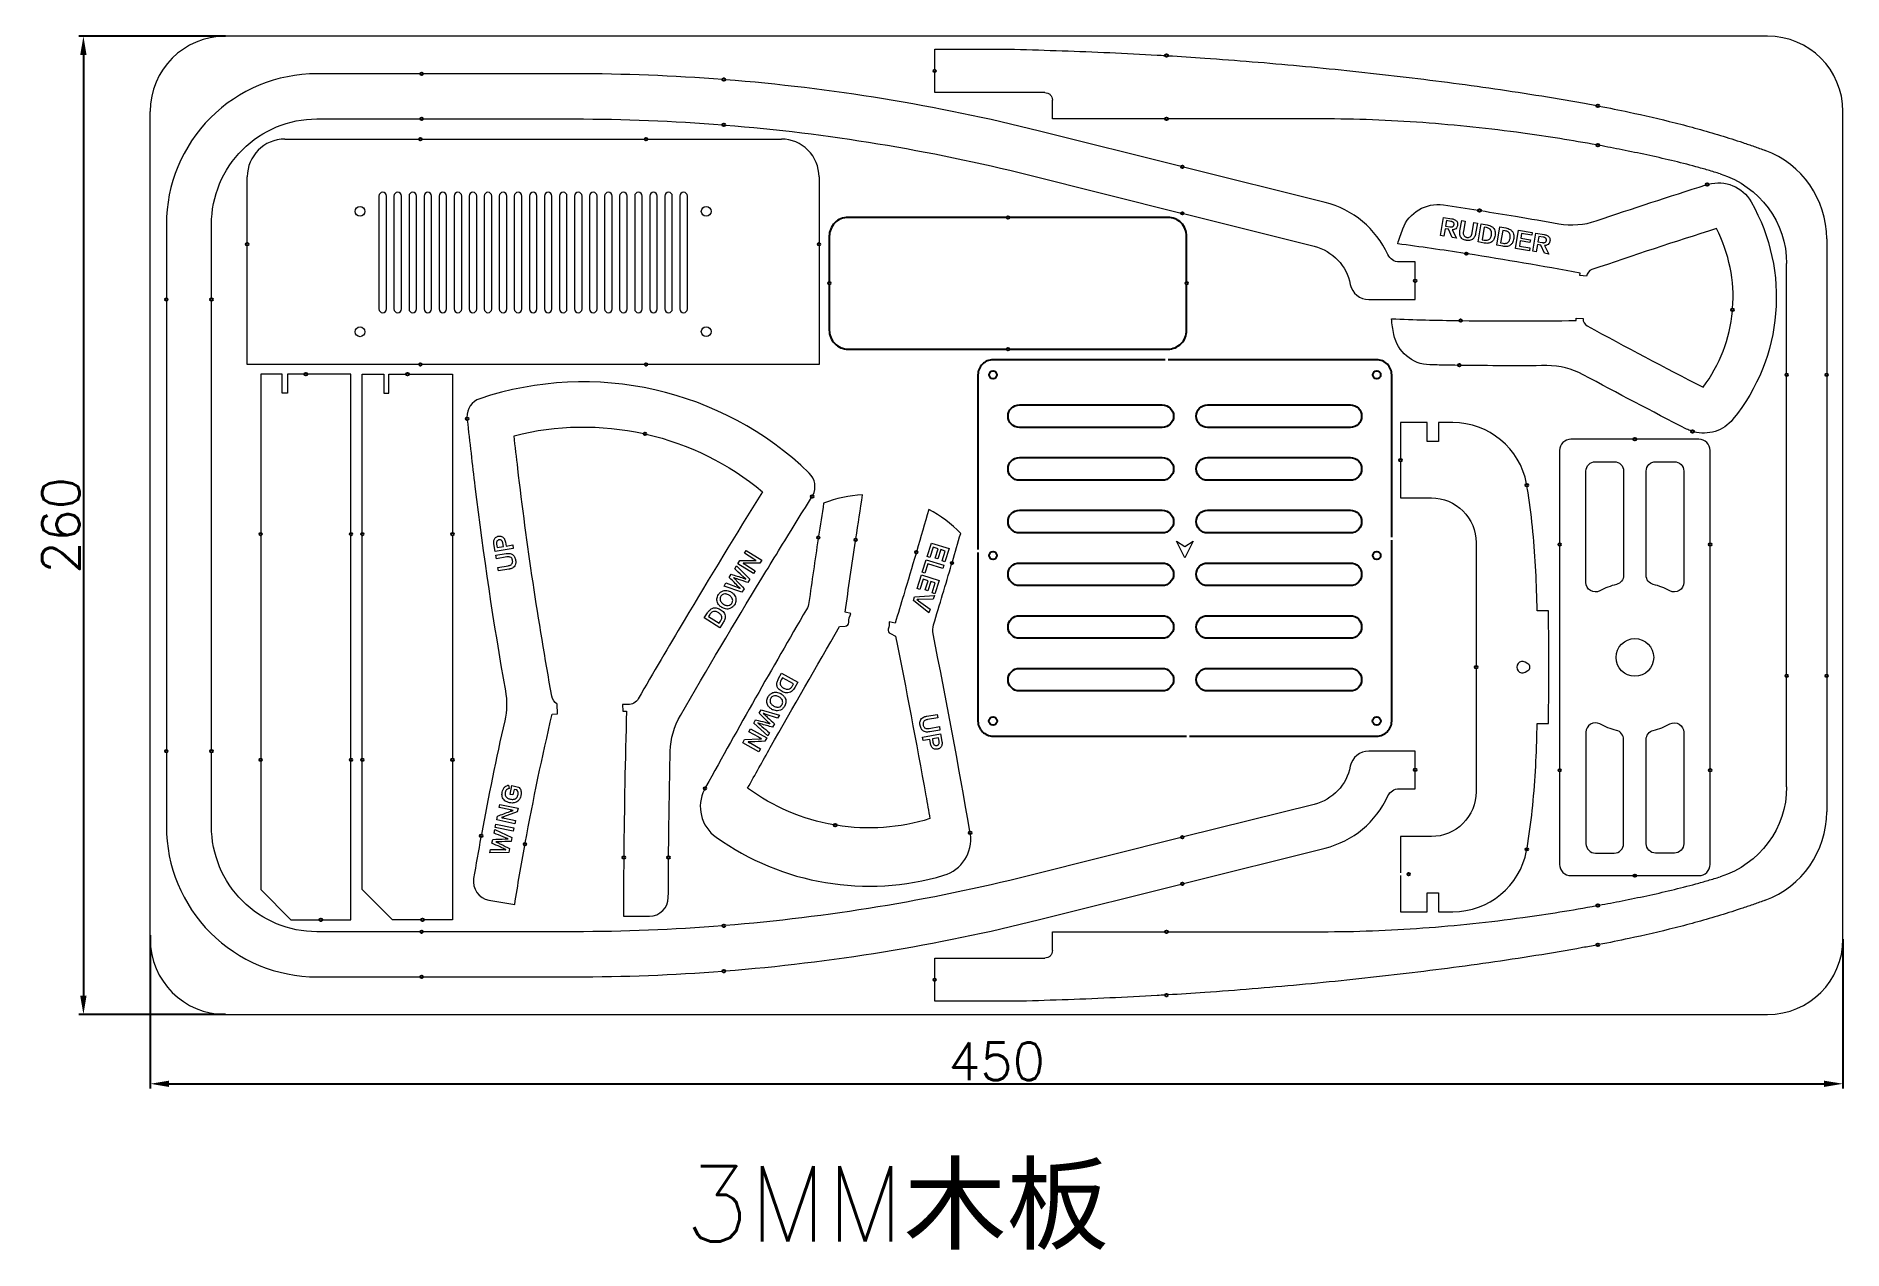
# Model space of a CAD drawing. Header units: millimetres. Extents: x 1679 to 2159, y 1036 to 1359.
import ezdxf

# ---------------------------------------------------------------- set-up
doc = ezdxf.new("R2010")
doc.units = ezdxf.units.MM
doc.layers.add('6标注层', color=3, linetype='Continuous', lineweight=25)
doc.styles.get("Standard").update_dxf_attribs({"font": 'txt', "bigfont": 'gbcbig.shx'})
doc.dimstyles.new('ISO-25', dxfattribs={"dimtxt": 2.5, "dimasz": 2.5, "dimexe": 1.25, "dimexo": 0, "dimtad": 1, "dimtoh": 1, "dimdsep": 46, "dimtxsty": 'Standard', "dimcen": 2.5, "dimadec": 0, "dimazin": 0, "dimtfac": 1, "dimtmove": 0, "dimatfit": 3, "dimfxl": 1, "dimarcsym": 0})

msp = doc.modelspace()

# ---------------------------------------------------------------- texts
at = {"layer": '6标注层', "lineweight": 18, "insert": (1850.967, 1058.622), "char_height": 20, "width": 134.60266, "attachment_point": 1}
msp.add_mtext('3MM{\\fSimSun|b0|i0|c134|p2;木板}', dxfattribs=at)

# ---------------------------------------------------------------- blocks, each defined once
blk = doc.blocks.new('*D1')
at = {"layer": '6标注层', "color": 0, "lineweight": -2}
for p, q in [((1708.89, 1120), (1708.89, 1079.27)), ((2158.89, 1118.93), (2158.89, 1079.27)), ((1713.89, 1080.52), (2153.89, 1080.52))]:
    blk.add_line(p, q, dxfattribs=at)
at = {"layer": '6标注层', "color": 0}
for points in [[(1713.89, 1081.35), (1713.89, 1079.68), (1708.89, 1080.52)], [(2153.89, 1081.35), (2153.89, 1079.68), (2158.89, 1080.52)]]:
    blk.add_solid(points, dxfattribs=at)
at = {"layer": 'Defpoints', "color": 0}
for p in [(1708.89, 1120), (2158.89, 1118.93), (2158.89, 1080.52)]:
    blk.add_point(p, dxfattribs=at)
at = {"layer": '6标注层', "color": 0, "insert": (1933.89, 1086.52), "char_height": 10, "attachment_point": 5}
blk.add_mtext('450', dxfattribs=at)
blk = doc.blocks.new('*D2')
at = {"layer": '6标注层', "color": 0, "lineweight": -2}
for p, q in [((1728.89, 1358.93), (1689.88, 1358.93)), ((1691.13, 1353.93), (1691.13, 1103.93)), ((1728.89, 1098.93), (1689.88, 1098.93))]:
    blk.add_line(p, q, dxfattribs=at)
at = {"layer": '6标注层', "color": 0}
for points in [[(1690.29, 1353.93), (1691.96, 1353.93), (1691.13, 1358.93)], [(1690.29, 1103.93), (1691.96, 1103.93), (1691.13, 1098.93)]]:
    blk.add_solid(points, dxfattribs=at)
at = {"layer": 'Defpoints', "color": 0}
for p in [(1728.89, 1358.93), (1691.13, 1098.93), (1728.89, 1098.93)]:
    blk.add_point(p, dxfattribs=at)
at = {"layer": '6标注层', "color": 0, "insert": (1685.13, 1228.93), "char_height": 10, "attachment_point": 5, "rotation": 90}
blk.add_mtext('260', dxfattribs=at)

# ---------------------------------------------------------------- dimensions: what is measured, and where the dimension line sits
at = {"layer": '6标注层'}
dim = msp.add_linear_dim(base=(1691.126, 1098.933), p1=(1728.888, 1358.933), p2=(1728.888, 1098.933), angle=90, dimstyle='ISO-25', override={"dimtxt": 10, "dimasz": 5, "dimgap": 1}, dxfattribs=at)
dim.commit()
dim.dimension.update_dxf_attribs({"geometry": '*D2', "text_midpoint": (1685.126, 1228.933)})
dim = msp.add_linear_dim(base=(2158.888, 1080.515), p1=(1708.888, 1120.001), p2=(2158.888, 1118.933), dimstyle='ISO-25', override={"dimtxt": 10, "dimasz": 5, "dimgap": 1}, dxfattribs=at)
dim.commit()
dim.dimension.update_dxf_attribs({"geometry": '*D1', "text_midpoint": (1933.888, 1086.515)})

# ---------------------------------------------------------------- linework, layer by layer
at = {"linetype": 'Continuous', "lineweight": 18}
for p, q in [((2138.888, 1358.933), (1728.888, 1358.933)), ((1917.448, 1355.433), (1938.673, 1355.433)), ((1917.448, 1350.033), (1917.448, 1355.433)), ((1917.448, 1343.933), (1917.448, 1349.333)), ((1946.725, 1343.933), (1917.448, 1343.933)), ((1708.888, 1118.933), (1708.888, 1338.933)), ((2158.888, 1118.933), (2158.888, 1338.933)), ((1744.693, 1331.57), (1780.343, 1331.57)), ((1781.043, 1331.57), (1840.343, 1331.57)), ((1841.043, 1331.57), (1876.693, 1331.57)), ((1886.693, 1321.57), (1886.693, 1303.969)), ((1769.693, 1316.439), (1769.693, 1286.439)), ((1771.693, 1286.439), (1771.693, 1316.439)), ((1773.693, 1316.439), (1773.693, 1286.439)), ((1775.693, 1286.439), (1775.693, 1316.439)), ((1777.693, 1316.439), (1777.693, 1286.439)), ((1779.693, 1286.439), (1779.693, 1316.439)), ((1781.693, 1316.439), (1781.693, 1286.439)), ((1783.693, 1286.439), (1783.693, 1316.439)), ((1785.693, 1316.439), (1785.693, 1286.439)), ((1787.693, 1286.439), (1787.693, 1316.439)), ((1789.693, 1316.439), (1789.693, 1286.439)), ((1791.693, 1286.439), (1791.693, 1316.439)), ((1793.693, 1316.439), (1793.693, 1286.439)), ((1795.693, 1286.439), (1795.693, 1316.439)), ((1797.693, 1316.439), (1797.693, 1286.439)), ((1799.693, 1286.439), (1799.693, 1316.439)), ((1801.693, 1316.439), (1801.693, 1286.439)), ((1803.693, 1286.439), (1803.693, 1316.439)), ((1805.693, 1316.439), (1805.693, 1286.439)), ((1807.693, 1286.439), (1807.693, 1316.439)), ((1809.693, 1316.439), (1809.693, 1286.439)), ((1811.693, 1286.439), (1811.693, 1316.439)), ((1813.693, 1316.439), (1813.693, 1286.439)), ((1815.693, 1286.439), (1815.693, 1316.439)), ((1817.693, 1316.439), (1817.693, 1286.439)), ((1819.693, 1286.439), (1819.693, 1316.439)), ((1821.693, 1316.439), (1821.693, 1286.439)), ((1823.693, 1286.439), (1823.693, 1316.439)), ((1825.693, 1316.439), (1825.693, 1286.439)), ((1827.693, 1286.439), (1827.693, 1316.439)), ((1829.693, 1316.439), (1829.693, 1286.439)), ((1831.693, 1286.439), (1831.693, 1316.439)), ((1833.693, 1316.439), (1833.693, 1286.439)), ((1835.693, 1286.439), (1835.693, 1316.439)), ((1837.693, 1316.439), (1837.693, 1286.439)), ((1839.693, 1286.439), (1839.693, 1316.439)), ((1841.693, 1316.439), (1841.693, 1286.439)), ((1843.693, 1286.439), (1843.693, 1316.439)), ((1845.693, 1316.439), (1845.693, 1286.439)), ((1847.693, 1286.439), (1847.693, 1316.439)), ((1849.693, 1316.439), (1849.693, 1286.439)), ((1851.693, 1286.439), (1851.693, 1316.439)), ((1886.693, 1303.269), (1886.693, 1271.702)), ((2154.588, 1305.108), (2154.588, 1269.283)), ((2143.932, 1269.283), (2143.932, 1298.473)), ((2143.932, 1189.283), (2143.932, 1268.583)), ((2154.588, 1268.583), (2154.588, 1189.283)), ((2143.932, 1159.393), (2143.932, 1188.583)), ((2154.588, 1188.583), (2154.588, 1152.758)), ((1948.756, 1115.933), (1948.756, 1120.933)), ((1948.756, 1120.933), (1978.716, 1120.933)), ((1979.416, 1120.933), (2020.376, 1120.933)), ((1917.448, 1113.933), (1946.725, 1113.933)), ((1917.448, 1108.533), (1917.448, 1113.933)), ((1917.448, 1102.433), (1917.448, 1107.833)), ((1938.673, 1102.433), (1917.448, 1102.433)), ((1728.888, 1098.933), (2138.888, 1098.933))]:
    msp.add_line(p, q, dxfattribs=at)
at = {"color": 1, "lineweight": 18}
for p, q in [((2051.898, 1305.934), (2052.721, 1310.77)), ((2052.721, 1310.77), (2054.932, 1310.394)), ((2053.149, 1307.747), (2052.814, 1305.778)), ((2054.001, 1307.602), (2053.149, 1307.747)), ((2053.516, 1309.899), (2053.269, 1308.45)), ((2053.269, 1308.45), (2054.392, 1308.259)), ((2054.639, 1309.707), (2053.516, 1309.899)), ((2054.989, 1305.407), (2054.001, 1307.602)), ((2054.979, 1307.49), (2056.16, 1305.208)), ((2057.076, 1307.193), (2057.546, 1309.948)), ((2057.546, 1309.948), (2058.462, 1309.792)), ((2058.462, 1309.792), (2057.991, 1307.031)), ((2060.335, 1306.644), (2060.803, 1309.393)), ((2060.803, 1309.393), (2061.72, 1309.237)), ((2061.72, 1309.237), (2061.254, 1306.506)), ((2061.906, 1304.229), (2062.73, 1309.065)), ((2062.73, 1309.065), (2064.285, 1308.8)), ((2063.519, 1308.158), (2062.951, 1304.823)), ((2064.134, 1308.053), (2063.519, 1308.158)), ((2066.867, 1303.384), (2067.69, 1308.22)), ((2067.69, 1308.22), (2069.245, 1307.955)), ((2068.479, 1307.313), (2067.911, 1303.978)), ((2069.094, 1307.208), (2068.479, 1307.313)), ((2071.845, 1302.541), (2072.669, 1307.377)), ((2072.669, 1307.377), (2076.305, 1306.758)), ((2076.305, 1306.758), (2076.177, 1306.007)), ((2076.456, 1301.75), (2077.28, 1306.586)), ((2077.28, 1306.586), (2079.491, 1306.209)), ((2052.814, 1305.778), (2051.898, 1305.934)), ((2056.16, 1305.208), (2054.989, 1305.407)), ((2063.503, 1303.957), (2061.906, 1304.229)), ((2062.951, 1304.823), (2063.566, 1304.719)), ((2068.463, 1303.112), (2066.867, 1303.384)), ((2067.911, 1303.978), (2068.526, 1303.873)), ((2075.57, 1301.906), (2071.845, 1302.541)), ((2073.121, 1304.496), (2072.889, 1303.136)), ((2072.889, 1303.136), (2075.698, 1302.657)), ((2075.675, 1304.06), (2073.121, 1304.496)), ((2073.458, 1306.47), (2073.248, 1305.24)), ((2073.248, 1305.24), (2075.802, 1304.805)), ((2076.177, 1306.007), (2073.458, 1306.47)), ((2075.698, 1302.657), (2075.57, 1301.906)), ((2075.802, 1304.805), (2075.675, 1304.06)), ((2077.372, 1301.593), (2076.456, 1301.75)), ((2077.707, 1303.562), (2077.372, 1301.593)), ((2078.559, 1303.417), (2077.707, 1303.562)), ((2078.074, 1305.714), (2077.827, 1304.265)), ((2077.827, 1304.265), (2078.951, 1304.074)), ((2079.197, 1305.523), (2078.074, 1305.714)), ((2079.548, 1301.223), (2078.559, 1303.417)), ((2079.537, 1303.305), (2080.718, 1301.023)), ((2080.718, 1301.023), (2079.548, 1301.223)), ((1800.585, 1222.007), (1800.251, 1224.018)), ((1805.424, 1222.811), (1800.585, 1222.007)), ((1800.756, 1220.977), (1803.489, 1221.432)), ((1800.909, 1220.06), (1800.756, 1220.977)), ((1803.66, 1220.518), (1800.909, 1220.06)), ((1800.995, 1223.965), (1801.148, 1223.043)), ((1801.148, 1223.043), (1802.781, 1223.314)), ((1802.781, 1223.314), (1802.627, 1224.237)), ((1803.317, 1224.443), (1803.485, 1223.431)), ((1803.485, 1223.431), (1805.272, 1223.728)), ((1805.272, 1223.728), (1805.424, 1222.811)), ((1866.842, 1221.533), (1867.306, 1222.283)), ((1869.397, 1219.952), (1866.842, 1221.533)), ((1867.306, 1222.283), (1871.477, 1219.7)), ((1915.452, 1220.622), (1916.58, 1224.228)), ((1916.179, 1220.395), (1915.452, 1220.622)), ((1917.029, 1223.114), (1916.179, 1220.395)), ((1916.58, 1224.228), (1921.262, 1222.764)), ((1918.346, 1222.702), (1917.029, 1223.114)), ((1917.573, 1220.229), (1918.346, 1222.702)), ((1918.294, 1220.004), (1917.573, 1220.229)), ((1919.067, 1222.477), (1918.294, 1220.004)), ((1920.257, 1222.104), (1919.067, 1222.477)), ((1919.434, 1219.472), (1920.257, 1222.104)), ((1921.262, 1222.764), (1920.161, 1219.244)), ((1801.298, 1217.718), (1804.061, 1218.177)), ((1801.451, 1216.801), (1801.298, 1217.718)), ((1804.208, 1217.259), (1801.451, 1216.801)), ((1862.845, 1215.078), (1863.372, 1215.93)), ((1864.275, 1217.388), (1864.774, 1218.194)), ((1864.774, 1218.194), (1868.333, 1214.622)), ((1865.087, 1218.699), (1865.639, 1219.591)), ((1869.258, 1216.116), (1865.087, 1218.699)), ((1866.494, 1218.864), (1866.488, 1218.854)), ((1870.956, 1218.859), (1867.044, 1218.841)), ((1867.206, 1218.43), (1869.725, 1216.87)), ((1869.725, 1216.87), (1869.258, 1216.116)), ((1870.014, 1219.569), (1870.023, 1219.585)), ((1871.477, 1219.7), (1870.956, 1218.859)), ((1912.8, 1212.139), (1913.927, 1215.746)), ((1913.927, 1215.746), (1918.609, 1214.281)), ((1914.144, 1216.457), (1915.184, 1219.783)), ((1914.865, 1216.232), (1914.144, 1216.457)), ((1915.627, 1218.67), (1914.865, 1216.232)), ((1915.184, 1219.783), (1919.866, 1218.319)), ((1919.588, 1217.432), (1915.627, 1218.67)), ((1920.161, 1219.244), (1919.434, 1219.472)), ((1919.866, 1218.319), (1919.588, 1217.432)), ((1861.437, 1212.804), (1861.939, 1213.615)), ((1866.214, 1211.201), (1861.437, 1212.804)), ((1861.939, 1213.615), (1865.222, 1212.379)), ((1863.976, 1215.013), (1863.966, 1214.998)), ((1865.688, 1212.175), (1865.705, 1212.2)), ((1866.77, 1212.098), (1866.214, 1211.201)), ((1867.268, 1214.646), (1867.278, 1214.661)), ((1868.333, 1214.622), (1867.799, 1213.76)), ((1913.527, 1211.912), (1912.8, 1212.139)), ((1914.377, 1214.631), (1913.527, 1211.912)), ((1915.693, 1214.219), (1914.377, 1214.631)), ((1914.92, 1211.747), (1915.693, 1214.219)), ((1915.641, 1211.521), (1914.92, 1211.747)), ((1916.414, 1213.994), (1915.641, 1211.521)), ((1917.605, 1213.621), (1916.414, 1213.994)), ((1916.782, 1210.989), (1917.605, 1213.621)), ((1917.509, 1210.761), (1916.782, 1210.989)), ((1918.609, 1214.281), (1917.509, 1210.761)), ((1856.18, 1204.315), (1857.011, 1205.656)), ((1911.795, 1208.947), (1912.109, 1209.949)), ((1915.916, 1205.686), (1911.795, 1208.947)), ((1912.109, 1209.949), (1917.358, 1210.3)), ((1912.749, 1209.183), (1912.744, 1209.166)), ((1913.17, 1208.863), (1916.214, 1206.642)), ((1917.057, 1209.338), (1913.268, 1209.197)), ((1916.214, 1206.642), (1915.916, 1205.686)), ((1917.358, 1210.3), (1917.057, 1209.338)), ((1860.351, 1201.732), (1856.18, 1204.315)), ((1857.646, 1205.234), (1857.317, 1204.704)), ((1857.317, 1204.704), (1860.193, 1202.923)), ((1860.193, 1202.923), (1860.521, 1203.454)), ((1861.204, 1203.109), (1860.351, 1201.732)), ((1875.953, 1188.202), (1876.741, 1189.617)), ((1876.954, 1188.434), (1876.65, 1187.889)), ((1876.741, 1189.617), (1881.025, 1187.226)), ((1879.908, 1186.785), (1876.954, 1188.434)), ((1879.604, 1186.241), (1879.908, 1186.785)), ((1881.025, 1187.226), (1880.257, 1185.849)), ((1869.355, 1176.377), (1869.848, 1177.262)), ((1870.801, 1178.969), (1871.315, 1179.891)), ((1871.315, 1179.891), (1876.16, 1178.506)), ((1871.884, 1178.942), (1871.87, 1178.915)), ((1875.695, 1177.674), (1872.359, 1178.759)), ((1876.16, 1178.506), (1875.695, 1177.674)), ((1915.384, 1178.223), (1918.139, 1178.693)), ((1918.295, 1177.777), (1915.534, 1177.306)), ((1918.139, 1178.693), (1918.295, 1177.777)), ((1866.444, 1171.161), (1866.926, 1172.025)), ((1866.926, 1172.025), (1870.833, 1172.221)), ((1868.066, 1174.067), (1868.498, 1174.843)), ((1870.653, 1172.624), (1868.066, 1174.067)), ((1868.498, 1174.843), (1872.782, 1172.452)), ((1873.071, 1172.971), (1869.355, 1176.377)), ((1870.419, 1176.401), (1870.41, 1176.385)), ((1871.384, 1172.223), (1871.39, 1172.233)), ((1872.782, 1172.452), (1872.271, 1171.536)), ((1873.533, 1173.798), (1873.071, 1172.971)), ((1873.725, 1176.184), (1873.733, 1176.2)), ((1874.857, 1176.171), (1874.369, 1175.296)), ((1914.189, 1172.666), (1919.025, 1173.49)), ((1914.345, 1171.75), (1914.189, 1172.666)), ((1916.13, 1172.054), (1914.345, 1171.75)), ((1915.944, 1174.967), (1918.694, 1175.435)), ((1918.85, 1174.519), (1916.118, 1174.054)), ((1916.303, 1171.043), (1916.13, 1172.054)), ((1918.465, 1172.452), (1916.834, 1172.174)), ((1916.834, 1172.174), (1916.991, 1171.252)), ((1918.623, 1171.529), (1918.465, 1172.452)), ((1918.694, 1175.435), (1918.85, 1174.519)), ((1919.025, 1173.49), (1919.367, 1171.48)), ((1870.728, 1168.771), (1866.444, 1171.161)), ((1867.9, 1171.358), (1867.891, 1171.342)), ((1868.534, 1171.004), (1871.157, 1169.54)), ((1871.157, 1169.54), (1870.728, 1168.771)), ((1804.144, 1159.899), (1804.286, 1158.988)), ((1804.576, 1157.433), (1805.057, 1159.753)), ((1805.057, 1159.753), (1806.83, 1159.385)), ((1805.617, 1158.761), (1805.31, 1157.281)), ((1806.38, 1158.603), (1805.617, 1158.761)), ((1801.689, 1153.903), (1801.868, 1154.767)), ((1804.631, 1153.294), (1801.689, 1153.903)), ((1801.868, 1154.767), (1806.672, 1153.772)), ((1806.471, 1152.803), (1802.803, 1151.443)), ((1805.31, 1157.281), (1804.576, 1157.433)), ((1805.342, 1153.147), (1805.346, 1153.164)), ((1806.672, 1153.772), (1806.471, 1152.803)), ((1800.289, 1147.144), (1800.481, 1148.072)), ((1800.481, 1148.072), (1805.049, 1145.937)), ((1800.598, 1148.636), (1800.786, 1149.546)), ((1805.402, 1147.64), (1800.598, 1148.636)), ((1800.786, 1149.546), (1805.59, 1148.551)), ((1801.013, 1150.638), (1801.226, 1151.666)), ((1805.816, 1149.643), (1801.013, 1150.638)), ((1802.278, 1151.277), (1802.275, 1151.265)), ((1803.096, 1151.113), (1805.996, 1150.512)), ((1805.59, 1148.551), (1805.402, 1147.64)), ((1805.996, 1150.512), (1805.816, 1149.643)), ((1799.738, 1144.484), (1799.941, 1145.465)), ((1800.822, 1144.81), (1800.818, 1144.793)), ((1804.04, 1145.595), (1804.044, 1145.613)), ((1805.049, 1145.937), (1804.843, 1144.945)), ((1799.195, 1141.865), (1799.389, 1142.799)), ((1804.232, 1141.997), (1799.195, 1141.865)), ((1799.389, 1142.799), (1802.897, 1142.764)), ((1803.405, 1142.732), (1803.411, 1142.762)), ((1804.447, 1143.031), (1804.232, 1141.997))]:
    msp.add_line(p, q, dxfattribs=at)
at = {"linetype": 'Continuous', "lineweight": 18}
for points in [[(1780.713, 1348.933), (1753.187, 1348.933, 0.4142136), (1713.187, 1308.933), (1713.187, 1289.283)], [(1861.06, 1347.407, 0.0193478), (1821.634, 1348.933), (1781.413, 1348.933)], [(1982.949, 1324.3), (1945.327, 1333.706, 0.0415801), (1861.757, 1347.352)], [(1725.187, 1289.283), (1725.187, 1308.933, -0.4142136), (1753.187, 1336.933), (1780.713, 1336.933)], [(1781.413, 1336.933), (1821.634, 1336.933, -0.0198151), (1861.06, 1335.37, -0.0198151)], [(1861.757, 1335.314, -0.0411039), (1942.417, 1322.064), (1982.949, 1311.931)], [(1886.693, 1321.57, 0.4142136), (1876.693, 1331.57)], [(2045.187, 1294.283), (2045.187, 1298.933), (2040.927, 1298.933, -0.2935695), (2037.926, 1300.861, 0.2281411), (2021.251, 1314.725), (1983.629, 1324.13)], [(1983.629, 1311.761), (2018.34, 1303.083, -0.2908861), (2027.944, 1292.971, 0.3586041), (2032.851, 1288.933), (2045.187, 1288.933), (2045.187, 1293.583)], [(2074.804, 1239.968, 0.3601114), (2055.157, 1256.226), (2051.376, 1256.226), (2051.376, 1251.226), (2048.376, 1251.226), (2048.376, 1256.226), (2041.259, 1256.226), (2041.259, 1246.576)], [(2103.243, 1251.829), (2086.593, 1251.829, 0.4142136), (2083.593, 1248.829), (2083.593, 1224.179)], [(2123.593, 1224.179), (2123.593, 1248.829, 0.4142136), (2120.593, 1251.829), (2103.943, 1251.829)], [(2041.259, 1245.876), (2041.259, 1236.226), (2049.487, 1236.226, -0.4142136), (2061.376, 1224.337), (2061.376, 1191.576)], [(2074.925, 1143.174, 0.0155217), (2076.297, 1153.165, 0.012306), (2077.148, 1163.598, 0.0088539), (2077.564, 1174.114, 0.0013893), (2077.608, 1176.226), (2080.608, 1176.226, 0.0027534), (2080.676, 1181.848, 0.0015401), (2080.698, 1187.474, 0.0005787), (2080.699, 1191.226, 0.0011572), (2080.687, 1198.729, 0.0022134), (2080.638, 1204.353, 0.0009626), (2080.608, 1206.226), (2077.608, 1206.226, 0.0079059), (2077.262, 1216.757, 0.0113834), (2076.509, 1227.208, 0.0150251), (2075.206, 1237.564, 0.0028435), (2074.925, 1239.278, 0.0028435)], [(2061.376, 1190.876), (2061.376, 1158.115, -0.4142136), (2049.487, 1146.226), (2041.259, 1146.226), (2041.259, 1136.576)], [(1713.187, 1168.583), (1713.187, 1148.933, 0.4142136), (1753.187, 1108.933), (1780.713, 1108.933)], [(1780.713, 1120.933), (1753.187, 1120.933, -0.4142136), (1725.187, 1148.933), (1725.187, 1168.583)], [(2045.187, 1164.283), (2045.187, 1168.933), (2032.851, 1168.933, 0.3586041), (2027.944, 1164.894, -0.2908861), (2018.34, 1154.783), (1983.629, 1146.105)], [(1983.629, 1133.736), (2021.251, 1143.141, 0.2281411), (2037.926, 1157.004, -0.2935695), (2040.927, 1158.933), (2045.187, 1158.933), (2045.187, 1163.583)], [(2083.593, 1163.479), (2083.593, 1138.829, 0.4142136), (2086.593, 1135.829), (2103.243, 1135.829)], [(2103.943, 1135.829), (2120.593, 1135.829, 0.4142136), (2123.593, 1138.829), (2123.593, 1163.479)], [(1982.949, 1145.935), (1942.417, 1135.802, -0.0411039), (1861.757, 1122.552, -0.0411039)], [(2041.259, 1135.876), (2041.259, 1126.226), (2048.376, 1126.226), (2048.376, 1131.226), (2051.376, 1131.226), (2051.376, 1126.226), (2055.157, 1126.226, 0.3601114), (2074.804, 1142.485, 0.3601114)], [(1861.757, 1110.514, 0.0415801), (1945.327, 1124.16), (1982.949, 1133.566)], [(1861.06, 1122.496, -0.0198151), (1821.634, 1120.933), (1781.413, 1120.933)], [(1781.413, 1108.933), (1821.634, 1108.933, 0.0193478), (1861.06, 1110.459)]]:
    msp.add_lwpolyline(points, format="xyb", dxfattribs=at)
for points in [[(1978.716, 1336.933), (1948.756, 1336.933), (1948.756, 1341.933)], [(2020.376, 1336.933), (1979.416, 1336.933)], [(1734.693, 1303.969), (1734.693, 1321.57)], [(1780.343, 1271.702), (1734.693, 1271.702), (1734.693, 1303.269)], [(1713.187, 1288.583), (1713.187, 1169.283)], [(1725.187, 1169.283), (1725.187, 1288.583)], [(1749.917, 1269.119), (1745.367, 1269.119), (1745.367, 1264.019), (1743.967, 1264.019), (1743.967, 1269.119), (1738.267, 1269.119), (1738.267, 1226.969)], [(1762.267, 1226.969), (1762.267, 1269.119), (1750.617, 1269.119)], [(1765.267, 1226.969), (1765.267, 1269.119), (1770.967, 1269.119), (1770.967, 1264.019), (1772.367, 1264.019), (1772.367, 1269.119), (1776.917, 1269.119)], [(1777.617, 1269.119), (1789.267, 1269.119), (1789.267, 1226.969)], [(1840.343, 1271.702), (1781.043, 1271.702)], [(1886.693, 1271.702), (1841.043, 1271.702)], [(1738.267, 1226.269), (1738.267, 1166.969)], [(1762.267, 1166.969), (1762.267, 1226.269)], [(1765.267, 1166.969), (1765.267, 1226.269)], [(1789.267, 1226.269), (1789.267, 1166.969)], [(2083.593, 1223.479), (2083.593, 1164.179)], [(2123.593, 1164.179), (2123.593, 1223.479)], [(1738.267, 1166.269), (1738.267, 1132.119), (1746.267, 1124.119), (1753.917, 1124.119)], [(1754.617, 1124.119), (1762.267, 1124.119), (1762.267, 1166.269)], [(1780.917, 1124.119), (1773.267, 1124.119), (1765.267, 1132.119), (1765.267, 1166.269)], [(1789.267, 1166.269), (1789.267, 1124.119), (1781.617, 1124.119)]]:
    msp.add_lwpolyline(points, dxfattribs=at)
at = {"color": 7, "lineweight": 18}
for points in [[(2062.637, 1312.566, -0.0025492), (2071.892, 1311.063), (2071.892, 1311.063, -0.0028677), (2083.371, 1309.084), (2083.371, 1309.084, 0.1265656), (2093.307, 1309.841), (2093.307, 1309.841, -0.0059189), (2122.476, 1319.385, -0.0059189)], [(2123.146, 1319.589, -0.3437581), (2134.51, 1314.889), (2134.51, 1314.889, -0.3095469), (2129.645, 1257.103), (2129.645, 1257.103, -0.2968565), (2119.249, 1253.782)], [(2058.429, 1301.178, 0.0059164), (2040.559, 1303.735), (2040.559, 1303.735, -0.0204332), (2041.884, 1307.721), (2041.884, 1307.721, -0.3518096), (2052.674, 1314.075), (2052.674, 1314.075, -0.0025492), (2061.945, 1312.674)], [(2129.589, 1286.556, 0.1386413), (2125.278, 1307.79), (2125.278, 1307.79, 0.0068489), (2092.179, 1296.877), (2092.179, 1296.877, 0.2870246), (2090.776, 1295.151), (2088.96, 1295.304), (2089.016, 1295.971), (2089.016, 1295.971, 0.0068095), (2059.12, 1301.07)], [(2056.585, 1271.447, -0.0008589), (2052.997, 1271.504), (2052.997, 1271.504, -0.0012396), (2049.097, 1271.587), (2049.097, 1271.587, -0.3518078), (2039.521, 1279.657), (2039.521, 1279.657, -0.0204238), (2038.881, 1283.808), (2038.881, 1283.808, 0.0060678), (2056.933, 1283.341, 0.0060678)], [(2057.633, 1283.331, 0.0070932), (2087.955, 1283.36), (2088.011, 1284.027), (2089.826, 1283.874), (2089.826, 1283.874, 0.2869898), (2090.922, 1281.938), (2090.922, 1281.938, 0.0067041), (2121.729, 1265.645), (2121.729, 1265.645, 0.1386413), (2129.531, 1285.859, 0.1386413)], [(2118.581, 1253.99, -0.0337778), (2117.34, 1254.523), (2117.34, 1254.523, -0.0060503), (2089.866, 1268.968), (2089.866, 1268.968, 0.1265673), (2080.196, 1271.376), (2080.196, 1271.376, -0.0054872), (2057.273, 1271.437)], [(1885.043, 1236.895, 0.333953), (1884.09, 1242.826), (1884.09, 1242.826, 0.2795744), (1796.508, 1262.575), (1796.508, 1262.575, 0.3343591), (1793.101, 1257.618, 0.3343591)], [(1793.168, 1256.921, 0.001745), (1795.214, 1239.238), (1795.214, 1239.238, 0.013948), (1803.322, 1184.948), (1803.322, 1184.948, -0.1003421), (1803.143, 1177.004), (1803.143, 1177.004, 0.0102205), (1796.927, 1146.779)], [(1808.606, 1144.548, -0.0120238), (1815.756, 1178.772), (1817.206, 1178.83), (1817.102, 1181.438), (1817.102, 1181.438, -0.2127136), (1815.675, 1183.52), (1815.675, 1183.52, -0.0158898), (1806.621, 1244.067), (1806.621, 1244.067, -0.0016589), (1805.62, 1252.758), (1805.62, 1252.758, -0.1171602), (1840.084, 1253.312, -0.1171602)], [(1840.766, 1253.158, -0.1171602), (1871.655, 1237.862), (1871.655, 1237.862, 0.0046485), (1850.806, 1203.597), (1850.806, 1203.597, 0.003258), (1838.643, 1182.831), (1838.643, 1182.831, -0.2712245), (1835.919, 1181.281), (1834.455, 1181.299), (1834.526, 1179.524), (1835.528, 1179.564), (1835.528, 1179.564, 0.0049421), (1834.794, 1141.009)], [(1846.704, 1141.009, -0.0034497), (1847.152, 1168.874), (1847.152, 1168.874, -0.1257621), (1849.83, 1178.407), (1849.83, 1178.407, -0.0058571), (1871.485, 1214.869), (1871.485, 1214.869, -0.0020494), (1880.367, 1229.331), (1880.367, 1229.331, -0.000531), (1884.685, 1236.294, -0.000531)], [(1896.502, 1225.433, -0.00145), (1898.287, 1237.025), (1898.287, 1237.025, 0.0782231), (1887.927, 1234.859), (1887.927, 1234.859, 0.0011361), (1886.574, 1226.007, 0.0011361)], [(1922.156, 1219.254, 0.0009344), (1924.359, 1226.782), (1924.359, 1226.782, 0.0782332), (1915.885, 1233.122), (1915.885, 1233.122, -0.001533), (1912.683, 1222.121, -0.001533)], [(1886.47, 1225.315, 0.0021684), (1884.006, 1208.403), (1884.006, 1208.403, -0.0973408), (1883.373, 1206.583), (1883.373, 1206.583, 0.0064048), (1856.556, 1159.337, 0.0064048)], [(1890.64, 1149.324, -0.1157318), (1867.725, 1159.084), (1867.725, 1159.084, -0.0019896), (1873.739, 1169.87), (1873.739, 1169.87, -0.0044361), (1892.166, 1202.008), (1893.681, 1202.153), (1893.681, 1202.153, 0.3813812), (1894.585, 1203.132), (1894.585, 1203.132, -0.1164825), (1895.196, 1205.538), (1893.648, 1205.881), (1893.648, 1205.881, -0.0023565), (1896.398, 1224.741)], [(1912.485, 1221.45, -0.001533), (1909.211, 1210.47), (1909.211, 1210.47, -0.0008587), (1906.927, 1202.937), (1905.38, 1203.28), (1905.38, 1203.28, -0.0900036), (1905.119, 1201.369), (1905.119, 1201.369, 0.3816781), (1905.655, 1200.15), (1907.04, 1199.518), (1907.04, 1199.518, -0.0050175), (1915.099, 1157.056), (1915.099, 1157.056, -0.001067), (1916.174, 1150.976), (1916.174, 1150.976, -0.1157318), (1891.33, 1149.208, -0.1157318)], [(1926.818, 1147.578, 0.0064759), (1917.025, 1200.075), (1917.025, 1200.075, -0.1234722), (1917.144, 1202.505), (1917.144, 1202.505, 0.0019995), (1921.958, 1218.583)], [(1856.223, 1158.721, 0.3709038), (1859.333, 1146.055), (1859.333, 1146.055, 0.2308812), (1919.867, 1135.925), (1919.867, 1135.925, 0.370879), (1926.932, 1146.888, 0.370879)], [(1796.8, 1146.09, 0.0036973), (1794.866, 1135.095, 0.4132877), (1798.952, 1129.338), (1805.786, 1128.166), (1805.786, 1128.166, -0.0054756), (1808.48, 1143.86)], [(1834.787, 1140.309, 0.0019501), (1834.713, 1125.092), (1841.62, 1125.074, 0.4138566), (1846.633, 1130.056), (1846.633, 1130.056, -0.0012692), (1846.697, 1140.309)]]:
    msp.add_lwpolyline(points, format="xyb", dxfattribs=at)
for points in [[(1936.575, 1310.763), (1894.425, 1310.763, 0.4142136), (1889.425, 1305.763), (1889.425, 1293.613)], [(1984.425, 1293.613), (1984.425, 1305.763, 0.4142136), (1979.425, 1310.763), (1937.275, 1310.763)], [(1889.425, 1292.913), (1889.425, 1280.763, 0.4142136), (1894.425, 1275.763), (1936.575, 1275.763)], [(1937.275, 1275.763), (1979.425, 1275.763, 0.4142136), (1984.425, 1280.763), (1984.425, 1292.913)], [(1978.72, 1272.916), (1932.955, 1272.916, 0.4142136), (1928.955, 1268.916), (1928.955, 1222.472)], [(2038.955, 1225.795), (2038.955, 1268.916, 0.4142136), (2034.955, 1272.916), (1979.52, 1272.916)], [(1985.19, 1172.916), (2034.955, 1172.916, 0.4142136), (2038.955, 1176.916), (2038.955, 1224.995)], [(1928.955, 1221.672), (1928.955, 1176.916, 0.4142136), (1932.955, 1172.916), (1984.39, 1172.916)]]:
    msp.add_lwpolyline(points, format="xyb")
at = {"color": 1, "lineweight": 18}
for points in [[(2054.392, 1308.259, 0.0297553), (2054.656, 1308.224, 0.0356182), (2054.861, 1308.224, 0.0465749), (2055.038, 1308.253, 0.082993), (2055.235, 1308.341, 0.119613), (2055.409, 1308.532, 0.0574026), (2055.47, 1308.682, 0.0362433), (2055.497, 1308.813)], [(2055.497, 1308.813, 0.0482885), (2055.516, 1308.988, 0.084783), (2055.484, 1309.199, 0.1181192), (2055.343, 1309.418, 0.0554147), (2055.214, 1309.519, 0.0390014), (2055.07, 1309.592, 0.0308379), (2054.9, 1309.651, 0.0307536), (2054.639, 1309.707)], [(2054.932, 1310.394, -0.0316452), (2055.372, 1310.278, -0.0412467), (2055.739, 1310.122, -0.0658099), (2056.088, 1309.876, -0.1631024), (2056.456, 1309.202, -0.0551637), (2056.48, 1308.857, -0.0212527), (2056.468, 1308.69)], [(2056.468, 1308.69, -0.0459618), (2056.379, 1308.338, -0.0769119), (2056.185, 1307.971, -0.1288804), (2055.738, 1307.62, -0.0566297), (2055.425, 1307.524, -0.041094), (2055.098, 1307.49, -0.0118464), (2054.979, 1307.49)], [(2058.765, 1304.679, -0.042207), (2058.236, 1304.815, -0.0545818), (2057.802, 1305.021, -0.1787301), (2057.128, 1305.874, -0.0576973), (2057.033, 1306.335, -0.0404295), (2057.03, 1306.804, -0.0252414), (2057.076, 1307.193)], [(2057.991, 1307.031, 0.0345265), (2057.957, 1306.672, 0.0454664), (2057.978, 1306.359, 0.0724563), (2058.077, 1306.038, 0.1394171), (2058.415, 1305.658, 0.0582397), (2058.666, 1305.535, 0.0422019), (2058.935, 1305.465)], [(2061.254, 1306.506, -0.038889), (2061.115, 1305.941, -0.050899), (2060.906, 1305.477, -0.110735), (2060.406, 1304.927, -0.0906929), (2059.868, 1304.689, -0.0501178), (2059.441, 1304.63, -0.0401105), (2058.96, 1304.651, -0.0129949), (2058.765, 1304.679)], [(2058.935, 1305.465, 0.0474021), (2059.244, 1305.44, 0.0682278), (2059.545, 1305.486, 0.1423159), (2059.971, 1305.762, 0.0588209), (2060.129, 1305.994, 0.0410426), (2060.239, 1306.252, 0.0319739), (2060.319, 1306.559, 0.0068197), (2060.335, 1306.644)], [(2065.464, 1306.147, 0.0391441), (2065.493, 1306.572, 0.0503181), (2065.452, 1306.946, 0.2006608), (2064.902, 1307.759, 0.0538403), (2064.578, 1307.927, 0.0423828), (2064.182, 1308.043, 0.0041246), (2064.134, 1308.053)], [(2064.285, 1308.8, -0.0372304), (2064.929, 1308.632, -0.0483519), (2065.46, 1308.39, -0.1053502), (2066.097, 1307.823, -0.0960513), (2066.396, 1307.166, -0.0552539), (2066.467, 1306.621, -0.038894), (2066.435, 1306.074, -0.0043499), (2066.425, 1306.002)], [(2070.424, 1305.302, 0.0391209), (2070.453, 1305.727, 0.0502929), (2070.412, 1306.101, 0.2006222), (2069.863, 1306.914, 0.0538448), (2069.538, 1307.082, 0.042387), (2069.142, 1307.198, 0.0041249), (2069.094, 1307.208)], [(2069.245, 1307.955, -0.0372329), (2069.889, 1307.787, -0.0483499), (2070.42, 1307.545, -0.1053437), (2071.057, 1306.978, -0.0960637), (2071.356, 1306.321, -0.0552736), (2071.426, 1305.776, -0.0389142), (2071.395, 1305.229, -0.0043524), (2071.385, 1305.157)], [(2066.425, 1306.002, -0.0360523), (2066.3, 1305.411, -0.0527469), (2066.077, 1304.861, -0.0997716), (2065.602, 1304.28, -0.0971248), (2065.003, 1303.969, -0.0539785), (2064.517, 1303.881, -0.0383285), (2064.036, 1303.882, -0.0310702), (2063.503, 1303.957)], [(2063.566, 1304.719, 0.042555), (2063.993, 1304.679, 0.0552306), (2064.368, 1304.718, 0.1811088), (2065.087, 1305.176, 0.0579481), (2065.275, 1305.494, 0.0403875), (2065.399, 1305.844, 0.0251421), (2065.464, 1306.147)], [(2071.385, 1305.157, -0.0360717), (2071.26, 1304.566, -0.0527688), (2071.037, 1304.016, -0.0997924), (2070.562, 1303.435, -0.0971218), (2069.963, 1303.124, -0.0539729), (2069.477, 1303.035, -0.0383256), (2068.996, 1303.037, -0.0310698), (2068.463, 1303.112)], [(2068.526, 1303.873, 0.0425455), (2068.953, 1303.834, 0.0552342), (2069.328, 1303.873, 0.1811321), (2070.047, 1304.33, 0.0579233), (2070.235, 1304.649, 0.0403547), (2070.359, 1304.999, 0.0251149), (2070.424, 1305.302)], [(2078.951, 1304.074, 0.0297553), (2079.215, 1304.039, 0.0356165), (2079.419, 1304.039, 0.0465671), (2079.596, 1304.069, 0.0829607), (2079.793, 1304.156, 0.1195355), (2079.967, 1304.348, 0.0573662), (2080.028, 1304.497, 0.0362227), (2080.055, 1304.628)], [(2080.055, 1304.628, 0.0482662), (2080.074, 1304.803, 0.0847319), (2080.042, 1305.014, 0.118049), (2079.902, 1305.233, 0.0553948), (2079.772, 1305.334, 0.0389937), (2079.629, 1305.407, 0.0343593), (2079.431, 1305.474, 0.0271004), (2079.197, 1305.523)], [(2079.491, 1306.209, -0.0316519), (2079.931, 1306.093, -0.0412517), (2080.297, 1305.937, -0.0658108), (2080.646, 1305.692, -0.1630838), (2081.014, 1305.018, -0.0551596), (2081.038, 1304.672, -0.0212522), (2081.026, 1304.505)], [(2081.026, 1304.505, -0.0459651), (2080.937, 1304.153, -0.076883), (2080.743, 1303.786, -0.1288276), (2080.296, 1303.435, -0.0566432), (2079.983, 1303.339, -0.0411258), (2079.656, 1303.305, -0.0118594), (2079.537, 1303.305)], [(1800.251, 1224.018, -0.033729), (1800.219, 1224.469, -0.0435496), (1800.253, 1224.866, -0.0679907), (1800.383, 1225.276, -0.1447799), (1800.869, 1225.814, -0.0541844), (1801.194, 1225.968, -0.0306438), (1801.446, 1226.041)], [(1801.629, 1225.086, 0.0485119), (1801.431, 1225.024, 0.1202113), (1801.154, 1224.822, 0.0856544), (1801.035, 1224.612, 0.0530789), (1800.987, 1224.418, 0.0416638), (1800.975, 1224.192, 0.0294609), (1800.995, 1223.965)], [(1801.446, 1226.041, -0.0476336), (1801.859, 1226.07, -0.0683005), (1802.261, 1226.005, -0.1414552), (1802.831, 1225.63, -0.0582668), (1803.042, 1225.317, -0.0406643), (1803.189, 1224.97, -0.0354022), (1803.307, 1224.5, -0.0034104), (1803.317, 1224.443)], [(1802.627, 1224.237, 0.0338288), (1802.566, 1224.489, 0.0445319), (1802.478, 1224.698, 0.0712001), (1802.336, 1224.894, 0.1467567), (1802.001, 1225.08, 0.0576773), (1801.802, 1225.1, 0.0368016), (1801.629, 1225.086)], [(1803.489, 1221.432, -0.0388835), (1804.069, 1221.485, -0.050898), (1804.575, 1221.44, -0.0945234), (1805.179, 1221.202, -0.0999169), (1805.631, 1220.759, -0.0574326), (1805.855, 1220.332, -0.0401002), (1805.993, 1219.871, -0.0129906), (1806.03, 1219.678)], [(1805.232, 1219.581, 0.0474406), (1805.154, 1219.882, 0.0755159), (1804.995, 1220.174, 0.1343581), (1804.612, 1220.463, 0.0588326), (1804.341, 1220.536, 0.0410532), (1804.062, 1220.555, 0.035711), (1803.702, 1220.524, 0.0034383), (1803.66, 1220.518)], [(1804.061, 1218.177, 0.0345453), (1804.411, 1218.262, 0.0454766), (1804.701, 1218.384, 0.0724586), (1804.972, 1218.583, 0.1394494), (1805.22, 1219.027, 0.0582834), (1805.253, 1219.304, 0.0422478), (1805.232, 1219.581)], [(1806.03, 1219.678, -0.0421941), (1806.075, 1219.134, -0.0545678), (1806.022, 1218.656, -0.1866859), (1805.397, 1217.709, -0.0563263), (1804.982, 1217.477, -0.0392459), (1804.53, 1217.326, -0.0205499), (1804.208, 1217.259)], [(1863.372, 1215.93, -0.0005083), (1866.527, 1214.921, -0.000406), (1866.816, 1214.827)], [(1866.925, 1214.957, 0.0016188), (1866.198, 1215.626, 0.0004213), (1864.275, 1217.388)], [(1865.639, 1219.591, -0.0005432), (1869.15, 1219.598, -0.0004997), (1869.445, 1219.597)], [(1866.488, 1218.854, -0.0067596), (1866.58, 1218.804, -0.0044259), (1866.691, 1218.741, -0.0038435), (1866.871, 1218.635, -0.002634), (1867.086, 1218.504, -0.0011592), (1867.206, 1218.43)], [(1867.044, 1218.841, -0.0198098), (1866.53, 1218.861, -0.0012287), (1866.494, 1218.864)], [(1870.023, 1219.585, -0.0044208), (1869.681, 1219.781, -0.0042097), (1869.462, 1219.911, -0.0015844), (1869.397, 1219.952)], [(1869.445, 1219.597, -0.0013301), (1869.657, 1219.589, -0.0022334), (1869.822, 1219.582, -0.0044), (1869.941, 1219.576, -0.0071259), (1870, 1219.571, -0.0038073), (1870.014, 1219.569)], [(1860.826, 1207.123, -0.0469011), (1860.227, 1207.616, -0.0623963), (1859.813, 1208.146, -0.1638005), (1859.545, 1209.374, -0.0591059), (1859.681, 1209.959, -0.0429411), (1859.933, 1210.512)], [(1859.933, 1210.512, -0.0528166), (1860.401, 1211.05, -0.0807822), (1861.017, 1211.462, -0.1162585), (1861.927, 1211.634, -0.0568036), (1862.518, 1211.541, -0.0446813), (1863.149, 1211.305, -0.0114723), (1863.346, 1211.205)], [(1862.818, 1210.341, 0.036296), (1862.382, 1210.552, 0.0426189), (1862.017, 1210.662, 0.0606322), (1861.643, 1210.694, 0.1604044), (1860.937, 1210.434, 0.0592017), (1860.669, 1210.165, 0.0153781), (1860.595, 1210.066)], [(1865.313, 1212.57, 0.0009901), (1864.523, 1213.374, 0.0004037), (1862.845, 1215.078)], [(1863.346, 1211.205, -0.046962), (1863.937, 1210.716, -0.0621675), (1864.345, 1210.19, -0.1619967), (1864.613, 1208.967, -0.0584862), (1864.482, 1208.385, -0.0426056), (1864.235, 1207.834)], [(1863.966, 1214.998, -0.0423117), (1864.236, 1214.77, -0.0093127), (1864.295, 1214.709)], [(1864.388, 1214.836, -0.0150235), (1864.218, 1214.902, -0.0132384), (1864.004, 1214.999, -0.0014728), (1863.976, 1215.013)], [(1864.295, 1214.709, -0.0021209), (1864.968, 1214.002, -0.0004839), (1866.77, 1212.098)], [(1867.799, 1213.76, -0.0003743), (1865.319, 1214.539, -0.0015351), (1864.475, 1214.807, -0.0012139), (1864.388, 1214.836)], [(1865.222, 1212.379, -0.000785), (1865.274, 1212.357, -0.0001649), (1865.363, 1212.32)], [(1865.705, 1212.2), (1865.705, 1212.2, -0.0181082), (1865.313, 1212.57)], [(1865.363, 1212.32, -0.0014706), (1865.534, 1212.245, -0.0020812), (1865.615, 1212.209, -0.004539), (1865.67, 1212.183, -0.0052856), (1865.688, 1212.175)], [(1866.816, 1214.827), (1866.816, 1214.827, -0.036114), (1867.268, 1214.646)], [(1867.05, 1214.852, 0.0009758), (1866.973, 1214.917, -0.0011515), (1866.925, 1214.957)], [(1867.278, 1214.661, -0.0037016), (1867.249, 1214.684, -0.0012279), (1867.05, 1214.852)], [(1857.011, 1205.656, -0.0469201), (1857.5, 1206.289, -0.0577995), (1857.98, 1206.695, -0.1885175), (1859.319, 1206.997, -0.0552614), (1859.85, 1206.857, -0.0440981), (1860.408, 1206.585)], [(1859.911, 1205.75, 0.0391278), (1859.528, 1205.937, 0.0502933), (1859.167, 1206.039, 0.1065494), (1858.61, 1206.021, 0.0931859), (1858.175, 1205.814, 0.0573749), (1857.871, 1205.534, 0.0368975), (1857.646, 1205.234)], [(1860.521, 1203.454, 0.0425492), (1860.719, 1203.835, 0.0552339), (1860.823, 1204.197, 0.1811381), (1860.67, 1205.035, 0.0632053), (1860.415, 1205.361, 0.0437324), (1860.087, 1205.634, 0.0162276), (1859.911, 1205.75)], [(1860.595, 1210.066, 0.0537854), (1860.45, 1209.701, 0.1901579), (1860.539, 1208.777, 0.0625504), (1860.776, 1208.428, 0.0472783), (1861.13, 1208.094, 0.0173952), (1861.329, 1207.947)], [(1860.408, 1206.585, -0.0409128), (1860.963, 1206.203, -0.0543419), (1861.373, 1205.786, -0.0844098), (1861.677, 1205.229, -0.1058815), (1861.757, 1204.503, -0.0539687), (1861.656, 1204.02, -0.0427854), (1861.441, 1203.51, -0.0264013), (1861.204, 1203.109)], [(1864.235, 1207.834, -0.0515393), (1863.759, 1207.284, -0.0734853), (1863.188, 1206.887, -0.1319529), (1862.172, 1206.69, -0.0573508), (1861.583, 1206.799, -0.0449504), (1860.956, 1207.055, -0.0076242), (1860.826, 1207.123)], [(1861.329, 1207.947, 0.0369579), (1861.755, 1207.742, 0.043095), (1862.113, 1207.636, 0.0670577), (1862.516, 1207.609, 0.1499975), (1863.183, 1207.866, 0.0631117), (1863.478, 1208.163, 0.0096817), (1863.528, 1208.229)], [(1863.528, 1208.229, 0.0477999), (1863.677, 1208.56, 0.0735516), (1863.749, 1208.949, 0.1256478), (1863.621, 1209.518, 0.0656841), (1863.382, 1209.865, 0.0446719), (1863.06, 1210.167, 0.0217695), (1862.818, 1210.341)], [(1912.744, 1209.166, -0.0050571), (1912.811, 1209.12, -0.0025867), (1912.905, 1209.055, -0.0015799), (1913.024, 1208.969, -0.0010728), (1913.17, 1208.863)], [(1913.141, 1209.193, -0.0008986), (1912.869, 1209.185, -0.0020352), (1912.79, 1209.183, -0.0058428), (1912.756, 1209.183, -0.0032228), (1912.749, 1209.183)], [(1913.268, 1209.197, 0.0032536), (1913.246, 1209.196, 0.0021535), (1913.217, 1209.195, 0.0023259), (1913.163, 1209.193, 0.0006577), (1913.141, 1209.193)], [(1876.906, 1184.766, -0.0409137), (1876.334, 1185.122, -0.0543406), (1875.906, 1185.52, -0.10139), (1875.54, 1186.168, -0.0888298), (1875.463, 1186.784, -0.0539902), (1875.542, 1187.271, -0.0383395), (1875.704, 1187.724, -0.0310812), (1875.953, 1188.202)], [(1876.65, 1187.889, 0.0425894), (1876.47, 1187.499, 0.0552599), (1876.381, 1187.133, 0.1891177), (1876.595, 1186.269, 0.056504), (1876.843, 1185.988, 0.0391664), (1877.141, 1185.757, 0.0204555), (1877.363, 1185.623)], [(1874.18, 1180.016, -0.04696), (1873.568, 1180.478, -0.0689527), (1873.106, 1181.034, -0.1549439), (1872.813, 1182.195, -0.0534384), (1872.901, 1182.722, -0.043149), (1873.108, 1183.281, -0.0042421), (1873.139, 1183.345)], [(1873.139, 1183.345, -0.0515538), (1873.59, 1183.915, -0.0799829), (1874.191, 1184.364, -0.1246578), (1875.148, 1184.581, -0.0524109), (1875.681, 1184.513, -0.0423477), (1876.249, 1184.329, -0.0161152), (1876.513, 1184.209)], [(1873.863, 1182.981, 0.0477915), (1873.729, 1182.644, 0.0735332), (1873.675, 1182.252, 0.1256289), (1873.829, 1181.689, 0.0600616), (1874.055, 1181.383, 0.0422949), (1874.344, 1181.123, 0.0299274), (1874.669, 1180.904)], [(1876.047, 1183.363, 0.0369586), (1875.612, 1183.549, 0.0430978), (1875.25, 1183.638, 0.0670623), (1874.846, 1183.647, 0.1499881), (1874.192, 1183.36, 0.0527764), (1873.958, 1183.114, 0.0204112), (1873.863, 1182.981)], [(1876.876, 1181.279, 0.0538222), (1877.005, 1181.651, 0.1976029), (1876.856, 1182.601, 0.0558682), (1876.621, 1182.908, 0.0396926), (1876.328, 1183.169, 0.0250175), (1876.047, 1183.363)], [(1876.513, 1184.209, -0.0423432), (1877.084, 1183.788, -0.0677027), (1877.571, 1183.234, -0.163805), (1877.894, 1182.019, -0.0540394), (1877.803, 1181.489, -0.043517), (1877.59, 1180.929, -0.0042718), (1877.559, 1180.865)], [(1880.257, 1185.849, -0.0372399), (1879.884, 1185.298, -0.0607566), (1879.384, 1184.802, -0.1959318), (1878.012, 1184.404, -0.0552413), (1877.475, 1184.52, -0.0440793), (1876.906, 1184.766)], [(1877.363, 1185.623, 0.0391029), (1877.754, 1185.453, 0.0502678), (1878.121, 1185.368, 0.2005707), (1879.07, 1185.614, 0.0538594), (1879.337, 1185.864, 0.0424061), (1879.578, 1186.198, 0.0041271), (1879.604, 1186.241)], [(1869.848, 1177.262, -0.0004191), (1872.361, 1176.596, -0.0016296), (1873.216, 1176.367, -0.0012762), (1873.305, 1176.343)], [(1873.391, 1176.473, -0.0016786), (1872.687, 1177.15, -0.0004893), (1870.801, 1178.969)], [(1871.87, 1178.915, -0.0151304), (1872.2, 1178.635, -0.0029254), (1872.278, 1178.564)], [(1872.217, 1178.811, -0.0019881), (1872.042, 1178.878, -0.0021674), (1871.959, 1178.911, -0.0040315), (1871.903, 1178.934, -0.0027589), (1871.884, 1178.942)], [(1872.359, 1178.759, -0.0004511), (1872.266, 1178.793, -0.0005028), (1872.217, 1178.811)], [(1872.278, 1178.564, 0.00108), (1873.103, 1177.797, 0.000397), (1874.857, 1176.171)], [(1877.559, 1180.865, -0.0527818), (1877.116, 1180.305, -0.0947009), (1876.42, 1179.82, -0.1020628), (1875.617, 1179.653, -0.0519057), (1875.085, 1179.706, -0.0420527), (1874.514, 1179.874, -0.0196361), (1874.18, 1180.016)], [(1874.669, 1180.904, 0.0363278), (1875.114, 1180.713, 0.0426352), (1875.483, 1180.62, 0.0670605), (1875.894, 1180.608, 0.1529936), (1876.552, 1180.897, 0.054173), (1876.783, 1181.145, 0.0209223), (1876.876, 1181.279)], [(1913.57, 1175.798, -0.042217), (1913.523, 1176.342, -0.0545793), (1913.575, 1176.819, -0.186664), (1914.196, 1177.768, -0.0563355), (1914.611, 1178.003, -0.0438529), (1915.124, 1178.17, -0.0163222), (1915.384, 1178.223)], [(1915.534, 1177.306, 0.0392548), (1915.149, 1177.208, 0.0588933), (1914.812, 1177.047, 0.0769563), (1914.566, 1176.832, 0.1156692), (1914.378, 1176.451, 0.0582571), (1914.346, 1176.174, 0.0422259), (1914.368, 1175.897)], [(1870.41, 1176.385, -0.004192), (1870.439, 1176.363, -0.0015167), (1870.488, 1176.326, -0.0012792), (1870.646, 1176.205)], [(1870.878, 1176.241), (1870.878, 1176.241, -0.0361297), (1870.419, 1176.401)], [(1870.646, 1176.205, 0.0011565), (1870.755, 1176.122, 0.0027197), (1870.776, 1176.106)], [(1871.39, 1172.233, -0.0065641), (1871.296, 1172.279, -0.0042911), (1871.181, 1172.337, -0.003712), (1870.997, 1172.435, -0.0025281), (1870.777, 1172.555, -0.0011086), (1870.653, 1172.624)], [(1870.776, 1176.106, 0.0016323), (1871.532, 1175.471, 0.000449), (1873.533, 1173.798)], [(1870.833, 1172.221, -0.0202298), (1871.348, 1172.224, -0.0012467), (1871.384, 1172.223)], [(1874.369, 1175.296, -0.0005501), (1871.172, 1176.16, -0.0004715), (1870.878, 1176.241)], [(1873.305, 1176.343, -0.0148193), (1873.478, 1176.284, -0.013558), (1873.696, 1176.197, -0.001541), (1873.725, 1176.184)], [(1873.733, 1176.2, -0.0332993), (1873.516, 1176.36, -0.0183708), (1873.391, 1176.473)], [(1916.118, 1174.054, -0.0388916), (1915.539, 1173.998, -0.0509096), (1915.032, 1174.041, -0.0786624), (1914.511, 1174.227, -0.1232453), (1913.945, 1174.76, -0.0560372), (1913.728, 1175.197, -0.0434535), (1913.582, 1175.732, -0.0041969), (1913.57, 1175.798)], [(1914.368, 1175.897, 0.0474324), (1914.448, 1175.597, 0.0754948), (1914.608, 1175.306, 0.1342991), (1914.992, 1175.018, 0.0588061), (1915.263, 1174.946, 0.0410362), (1915.543, 1174.928, 0.035697), (1915.902, 1174.96, 0.003437), (1915.944, 1174.967)], [(1867.891, 1171.342, -0.004409), (1868.242, 1171.162, -0.0041076), (1868.467, 1171.042, -0.0015302), (1868.534, 1171.004)], [(1868.469, 1171.356, -0.0015191), (1868.257, 1171.354, -0.0023983), (1868.092, 1171.354, -0.0045059), (1867.973, 1171.355, -0.0070947), (1867.914, 1171.357, -0.0037523), (1867.9, 1171.358)], [(1872.271, 1171.536, -0.0005459), (1868.764, 1171.369, -0.0004459), (1868.469, 1171.356)], [(1918.179, 1169.452, -0.0476635), (1917.766, 1169.421, -0.0604787), (1917.402, 1169.474, -0.1495655), (1916.793, 1169.858, -0.0582806), (1916.581, 1170.17, -0.0454418), (1916.417, 1170.565, -0.0348827), (1916.303, 1171.043)], [(1916.991, 1171.252, 0.0384403), (1917.062, 1170.974, 0.0576912), (1917.177, 1170.732, 0.0757905), (1917.33, 1170.554, 0.122933), (1917.621, 1170.411, 0.0576861), (1917.82, 1170.392, 0.0368072), (1917.993, 1170.406)], [(1917.993, 1170.406, 0.0608512), (1918.23, 1170.487, 0.193333), (1918.578, 1170.863, 0.054416), (1918.629, 1171.054, 0.0429526), (1918.644, 1171.276, 0.0334717), (1918.623, 1171.529)], [(1919.367, 1171.48, -0.0337171), (1919.4, 1171.029, -0.0435416), (1919.368, 1170.632, -0.0679898), (1919.24, 1170.221, -0.1519407), (1918.723, 1169.661, -0.0578849), (1918.351, 1169.499, -0.0198817), (1918.179, 1169.452)], [(1804.436, 1155.19, -0.0416275), (1803.777, 1155.415, -0.0598814), (1803.202, 1155.754, -0.1761929), (1802.474, 1156.874, -0.0531466), (1802.409, 1157.398, -0.0433812), (1802.449, 1157.984)], [(1802.449, 1157.984, -0.0563188), (1802.684, 1158.718, -0.0891922), (1803.127, 1159.368, -0.1153918), (1803.861, 1159.822, -0.0324485), (1804.144, 1159.899)], [(1803.232, 1157.834, 0.0609229), (1803.232, 1157.423, 0.1735862), (1803.606, 1156.676, 0.056152), (1803.9, 1156.449, 0.0402622), (1804.237, 1156.281, 0.0319151), (1804.64, 1156.146)], [(1804.286, 1158.988, 0.0790304), (1803.877, 1158.837, 0.124936), (1803.459, 1158.432, 0.0561906), (1803.31, 1158.119, 0.02849), (1803.245, 1157.894, 0.0065736), (1803.232, 1157.834)], [(1806.645, 1157.219, 0.0241656), (1806.687, 1157.495, 0.0291815), (1806.698, 1157.748, 0.0348555), (1806.678, 1157.98, 0.0405822), (1806.628, 1158.189, 0.1130202), (1806.38, 1158.603)], [(1806.83, 1159.385, -0.1519502), (1807.399, 1158.585, -0.0582741), (1807.501, 1158.092, -0.0263136), (1807.512, 1157.795, -0.0253231), (1807.489, 1157.428, -0.0222419), (1807.427, 1157.032)], [(1801.226, 1151.666, -0.0005472), (1804.521, 1152.877, -0.0005064), (1804.798, 1152.978)], [(1807.427, 1157.032, -0.0475403), (1807.203, 1156.399, -0.0807724), (1806.777, 1155.766, -0.1281689), (1805.935, 1155.248, -0.0539205), (1805.405, 1155.145, -0.043321), (1804.802, 1155.145, -0.0200854), (1804.436, 1155.19)], [(1805.346, 1153.164, -0.003241), (1805.048, 1153.215, -0.0041147), (1804.786, 1153.263, -0.0035145), (1804.631, 1153.294)], [(1804.64, 1156.146, 0.0381067), (1805.115, 1156.102, 0.0441189), (1805.492, 1156.129, 0.0815353), (1805.95, 1156.28, 0.1257628), (1806.416, 1156.709, 0.0521765), (1806.577, 1157.019, 0.0248257), (1806.645, 1157.219)], [(1804.798, 1152.978, -0.001339), (1805, 1153.043, -0.00226), (1805.158, 1153.093, -0.0044781), (1805.272, 1153.128, -0.0073041), (1805.328, 1153.143, -0.0039233), (1805.342, 1153.147)], [(1802.275, 1151.265, -0.0068408), (1802.379, 1151.25, -0.0044379), (1802.505, 1151.228, -0.0038024), (1802.71, 1151.19, -0.0025596), (1802.957, 1151.142, -0.0011149), (1803.096, 1151.113)], [(1802.803, 1151.443, -0.0196085), (1802.313, 1151.286, -0.0012043), (1802.278, 1151.277)], [(1802.916, 1142.974, 0.0010879), (1801.899, 1143.459, 0.0003979), (1799.738, 1144.484)], [(1799.941, 1145.465, -0.0004881), (1803.249, 1145.599, -0.0004206), (1803.554, 1145.61)], [(1803.611, 1145.77, 0.001556), (1802.699, 1146.149, 0.000402), (1800.289, 1147.144)], [(1800.818, 1144.793, -0.0303599), (1801.047, 1144.716, -0.0213174), (1801.227, 1144.635)], [(1801.27, 1144.785, -0.015089), (1801.087, 1144.789, -0.0118574), (1800.884, 1144.804, -0.002903), (1800.822, 1144.81)], [(1801.227, 1144.635, -0.0018329), (1802.101, 1144.201, -0.0005028), (1804.447, 1143.031)], [(1804.843, 1144.945, -0.0009452), (1801.555, 1144.796, -0.003846), (1801.27, 1144.785)], [(1803.554, 1145.61), (1803.554, 1145.61, -0.0359706), (1804.04, 1145.595)], [(1803.765, 1145.714, 0.0008817), (1803.636, 1145.761, 0.0003515), (1803.611, 1145.77)], [(1804.044, 1145.613, -0.0023345), (1804.01, 1145.625, -0.0013619), (1803.87, 1145.675, -0.0004985), (1803.765, 1145.714)], [(1802.897, 1142.764, -0.0026356), (1802.92, 1142.763, -0.0015416), (1802.996, 1142.759, -0.0003943), (1803.048, 1142.757)], [(1803.411, 1142.762, -0.0167497), (1802.948, 1142.959, -0.0009874), (1802.916, 1142.974)], [(1803.048, 1142.757, -0.0014286), (1803.235, 1142.745, -0.0016951), (1803.324, 1142.739, -0.0033534), (1803.385, 1142.734, -0.0023566), (1803.405, 1142.732)]]:
    msp.add_lwpolyline(points, format="xyb", dxfattribs=at)
for points in [[(1977.955, 1260.916, -1), (1977.955, 1254.916), (1939.955, 1254.916, -1), (1939.955, 1260.916)], [(2027.955, 1260.916, -1), (2027.955, 1254.916), (1989.955, 1254.916, -1), (1989.955, 1260.916)], [(1977.955, 1246.916, -1), (1977.955, 1240.916), (1939.955, 1240.916, -1), (1939.955, 1246.916)], [(2027.955, 1246.916, -1), (2027.955, 1240.916), (1989.955, 1240.916, -1), (1989.955, 1246.916)], [(1977.955, 1232.916, -1), (1977.955, 1226.916), (1939.955, 1226.916, -1), (1939.955, 1232.916)], [(2027.955, 1232.916, -1), (2027.955, 1226.916), (1989.955, 1226.916, -1), (1989.955, 1232.916)], [(1977.955, 1218.916, -1), (1977.955, 1212.916), (1939.955, 1212.916, -1), (1939.955, 1218.916)], [(2027.955, 1218.916, -1), (2027.955, 1212.916), (1989.955, 1212.916, -1), (1989.955, 1218.916)], [(1977.955, 1204.916, -1), (1977.955, 1198.916), (1939.955, 1198.916, -1), (1939.955, 1204.916)], [(2027.955, 1204.916, -1), (2027.955, 1198.916), (1989.955, 1198.916, -1), (1989.955, 1204.916)], [(1977.955, 1190.916, -1), (1977.955, 1184.916), (1939.955, 1184.916, -1), (1939.955, 1190.916)], [(2027.955, 1190.916, -1), (2027.955, 1184.916), (1989.955, 1184.916, -1), (1989.955, 1190.916)]]:
    msp.add_lwpolyline(points, format="xyb", close=True)
at = {"linetype": 'Continuous', "lineweight": 18}
for points in [[(2094.26, 1211.517, -0.5647253), (2090.593, 1213.728), (2090.593, 1243.329, -0.4142136), (2093.093, 1245.829), (2098.093, 1245.829, -0.4142136), (2100.593, 1243.329), (2100.593, 1215.646, -0.3436005), (2098.704, 1213.222, 0.0597137)], [(2106.593, 1215.646), (2106.593, 1243.329, -0.4142136), (2109.093, 1245.829), (2114.093, 1245.829, -0.4142136), (2116.593, 1243.329), (2116.593, 1213.728, -0.5647253), (2112.927, 1211.517, 0.0597137), (2108.482, 1213.222, -0.3436005)], [(2074.427, 1192.525, 1.7320508), (2074.427, 1189.927), (2075.177, 1190.36, 0.5773503), (2075.177, 1192.092)], [(2100.593, 1144.329), (2100.593, 1172.011, 0.3436005), (2098.704, 1174.435, -0.0597137), (2094.26, 1176.14, 0.5647253), (2090.593, 1173.929), (2090.593, 1144.329, 0.4142136), (2093.093, 1141.829), (2098.093, 1141.829, 0.4142136)], [(2109.093, 1141.829, -0.4142136), (2106.593, 1144.329), (2106.593, 1172.011, -0.3436005), (2108.482, 1174.435, 0.0597137), (2112.927, 1176.14, -0.5647253), (2116.593, 1173.929), (2116.593, 1144.329, -0.4142136), (2114.093, 1141.829)]]:
    msp.add_lwpolyline(points, format="xyb", close=True, dxfattribs=at)
at = {"lineweight": 18}
msp.add_lwpolyline([(1986.177, 1224.678), (1983.955, 1220.289), (1981.734, 1224.678), (1983.955, 1223.289)], close=True, dxfattribs=at)
at = {"linetype": 'Continuous', "lineweight": 18}
for centre, radius in [((1764.673, 1312.362), 1.3), ((1856.698, 1312.362), 1.3), ((1764.673, 1280.357), 1.3), ((1856.698, 1280.402), 1.3), ((2103.593, 1193.829), 5)]:
    msp.add_circle(centre, radius, dxfattribs=at)
for centre, radius in [((1932.955, 1268.916), 1.05), ((2034.955, 1268.916), 1.05), ((1932.955, 1220.916), 1.05), ((2034.955, 1220.916), 1.05), ((1932.955, 1176.916), 1.1), ((2034.955, 1176.916), 1.1)]:
    msp.add_circle(centre, radius)
for centre, radius, start, end in [((1728.888, 1338.933), 20, 90, 180), ((2138.888, 1338.933), 20, 0, 90), ((1744.693, 1321.57), 10, 90, 180), ((2129.588, 1305.108), 25, 360, 69.74021), ((1770.693, 1316.439), 1, 0, 180), ((1774.693, 1316.439), 1, 0, 180), ((1778.693, 1316.439), 1, 0, 180), ((1782.693, 1316.439), 1, 0, 180), ((1786.693, 1316.439), 1, 0, 180), ((1790.693, 1316.439), 1, 0, 180), ((1794.693, 1316.439), 1, 0, 180), ((1798.693, 1316.439), 1, 0, 180), ((1802.693, 1316.439), 1, 0, 180), ((1806.693, 1316.439), 1, 0, 180), ((1810.693, 1316.439), 1, 0, 180), ((1814.693, 1316.439), 1, 360, 180), ((1818.693, 1316.439), 1, 360, 180), ((1822.693, 1316.439), 1, 360, 180), ((1826.693, 1316.439), 1, 360, 180), ((1830.693, 1316.439), 1, 360, 180), ((1834.693, 1316.439), 1, 360, 180), ((1838.693, 1316.439), 1, 360, 180), ((1842.693, 1316.439), 1, 360, 180), ((1846.693, 1316.439), 1, 360, 180), ((1850.693, 1316.439), 1, 360, 180), ((1770.693, 1286.439), 1, 180, 0), ((1774.693, 1286.439), 1, 180, 0), ((1778.693, 1286.439), 1, 180, 0), ((1782.693, 1286.439), 1, 180, 0), ((1786.693, 1286.439), 1, 180, 0), ((1790.693, 1286.439), 1, 180, 0), ((1794.693, 1286.439), 1, 180, 0), ((1798.693, 1286.439), 1, 180, 0), ((1802.693, 1286.439), 1, 180, 0), ((1806.693, 1286.439), 1, 180, 0), ((1810.693, 1286.439), 1, 180, 0), ((1814.693, 1286.439), 1, 180, 0), ((1818.693, 1286.439), 1, 180, 0), ((1822.693, 1286.439), 1, 180, 0), ((1826.693, 1286.439), 1, 180, 0), ((1830.693, 1286.439), 1, 180, 0), ((1834.693, 1286.439), 1, 180, 0), ((1838.693, 1286.439), 1, 180, 0), ((1842.693, 1286.439), 1, 180, 0), ((1846.693, 1286.439), 1, 180, 0), ((1850.693, 1286.439), 1, 180, 0), ((2129.588, 1152.758), 25, 290.25979, 0), ((1728.888, 1118.933), 20, 180, 270), ((2138.888, 1118.933), 20, 270, 0)]:
    msp.add_arc(centre, radius, start, end, dxfattribs=at)
at = {"linetype": 'Continuous', "lineweight": 18, "extrusion": (0, 0, -1)}
for centre, start_param, end_param in [((2118.768, 1298.473), 5.0165498, 6.2831853), ((2118.768, 1159.393), 0, 1.2666355)]:
    msp.add_ellipse(centre, major_axis=(25.163, 0), ratio=0.9935043, start_param=start_param, end_param=end_param, dxfattribs=at)
at = {"linetype": 'Continuous', "lineweight": 18}
for points, knots in [([(1938.673, 1355.433), (1942.893, 1355.327), (1951.333, 1355.075), (1963.98, 1354.57), (1973.105, 1354.104), (1978.016, 1353.818), (1978.716, 1353.777)], [0, 0, 0, 0, 0.0625, 0.125, 0.1875, 0.19790332, 0.19790332, 0.19790332, 0.19790332]), ([(1979.415, 1353.735), (1982.69, 1353.539), (1994.379, 1352.782), (2014.462, 1351.143), (2035.444, 1348.945), (2052.209, 1346.903), (2064.766, 1345.212), (2077.267, 1343.331), (2086.809, 1341.711), (2092.181, 1340.711), (2093.425, 1340.474)], [0.20136041, 0.20136041, 0.20136041, 0.20136041, 0.25, 0.375, 0.5, 0.5625, 0.625, 0.6875, 0.75, 0.76885855, 0.76885855, 0.76885855, 0.76885855]), ([(1946.725, 1343.933), (1946.991, 1343.933), (1947.257, 1343.881), (1947.748, 1343.681), (1947.974, 1343.532), (1948.349, 1343.162), (1948.5, 1342.94), (1948.703, 1342.456), (1948.756, 1342.195), (1948.756, 1341.933)], [0, 0, 0, 0, 0.25, 0.25, 0.5, 0.5, 0.75, 0.75, 1, 1, 1, 1]), ([(2094.112, 1340.342), (2096.76, 1339.834), (2103.511, 1338.476), (2112.247, 1336.469), (2120.328, 1334.334), (2126.348, 1332.586), (2131.328, 1330.995), (2135.288, 1329.635), (2137.261, 1328.924), (2138.245, 1328.561)], [0.7723338, 0.7723338, 0.7723338, 0.7723338, 0.8125, 0.875, 0.90625, 0.9375, 0.96875, 0.984375, 1, 1, 1, 1]), ([(2093.423, 1330.01), (2086.909, 1331.202), (2080.375, 1332.25), (2064.993, 1334.36), (2056.128, 1335.301), (2038.316, 1336.588), (2029.369, 1336.933), (2020.376, 1336.933)], [0.31440258, 0.31440258, 0.31440258, 0.31440258, 0.5, 0.5, 0.75, 0.75, 1, 1, 1, 1]), ([(2126.304, 1322.326), (2125.227, 1322.662), (2124.147, 1322.988), (2121.985, 1323.62), (2120.902, 1323.925), (2117.651, 1324.813), (2115.478, 1325.366), (2111.123, 1326.408), (2108.942, 1326.897), (2104.573, 1327.833), (2102.386, 1328.283), (2098.17, 1329.12), (2096.142, 1329.509), (2094.111, 1329.883)], [0, 0, 0, 0, 0.03125, 0.03125, 0.0625, 0.0625, 0.125, 0.125, 0.1875, 0.1875, 0.25, 0.25, 0.30786331, 0.30786331, 0.30786331, 0.30786331]), ([(2094.111, 1127.982), (2096.142, 1128.357), (2098.17, 1128.746), (2102.386, 1129.583), (2104.573, 1130.033), (2108.942, 1130.969), (2111.123, 1131.458), (2115.478, 1132.5), (2117.651, 1133.052), (2120.902, 1133.94), (2121.985, 1134.246), (2124.147, 1134.878), (2125.227, 1135.204), (2126.304, 1135.54)], [0.69213669, 0.69213669, 0.69213669, 0.69213669, 0.75, 0.75, 0.8125, 0.8125, 0.875, 0.875, 0.9375, 0.9375, 0.96875, 0.96875, 1, 1, 1, 1]), ([(2138.245, 1129.305), (2137.261, 1128.942), (2135.288, 1128.231), (2131.328, 1126.871), (2126.348, 1125.28), (2120.328, 1123.532), (2112.247, 1121.397), (2103.511, 1119.39), (2096.76, 1118.032), (2094.112, 1117.523)], [0, 0, 0, 0, 0.015625, 0.03125, 0.0625, 0.09375, 0.125, 0.1875, 0.2276662, 0.2276662, 0.2276662, 0.2276662]), ([(2020.376, 1120.933), (2029.369, 1120.933), (2038.316, 1121.278), (2056.128, 1122.565), (2064.993, 1123.506), (2080.375, 1125.616), (2086.909, 1126.664), (2093.423, 1127.856)], [0, 0, 0, 0, 0.25, 0.25, 0.5, 0.5, 0.68559742, 0.68559742, 0.68559742, 0.68559742]), ([(1948.756, 1115.933), (1948.756, 1115.671), (1948.703, 1115.409), (1948.5, 1114.926), (1948.349, 1114.704), (1947.974, 1114.334), (1947.748, 1114.185), (1947.257, 1113.985), (1946.991, 1113.933), (1946.725, 1113.933)], [0, 0, 0, 0, 0.25, 0.25, 0.5, 0.5, 0.75, 0.75, 1, 1, 1, 1]), ([(2093.425, 1117.392), (2092.181, 1117.155), (2086.809, 1116.155), (2077.267, 1114.535), (2064.766, 1112.654), (2052.209, 1110.962), (2035.444, 1108.921), (2014.462, 1106.723), (1994.379, 1105.084), (1982.69, 1104.327), (1979.415, 1104.131)], [0.23114145, 0.23114145, 0.23114145, 0.23114145, 0.25, 0.3125, 0.375, 0.4375, 0.5, 0.625, 0.75, 0.79863959, 0.79863959, 0.79863959, 0.79863959]), ([(1978.716, 1104.089), (1978.016, 1104.048), (1973.105, 1103.762), (1963.98, 1103.296), (1951.333, 1102.791), (1942.893, 1102.539), (1938.673, 1102.433)], [0.80209668, 0.80209668, 0.80209668, 0.80209668, 0.8125, 0.875, 0.9375, 1, 1, 1, 1])]:
    msp.add_open_spline(points, degree=3, knots=knots, dxfattribs=at)
at = {"layer": '6标注层'}
for centre in [(1917.448, 1349.683), (1979.066, 1353.766), (1781.063, 1348.933), (1861.408, 1347.38), (2093.767, 1340.402), (1781.063, 1336.933), (1861.408, 1335.342), (1979.066, 1336.933), (1780.693, 1331.57), (1840.693, 1331.57), (2093.767, 1329.948), (1983.289, 1324.215), (2122.81, 1319.489), (1983.289, 1311.846), (2062.291, 1312.62), (1936.925, 1310.763), (1734.693, 1303.619), (1886.693, 1303.619), (2058.774, 1301.124), (1889.425, 1293.263), (1984.425, 1293.263), (2045.187, 1293.933), (1713.187, 1288.933), (1725.187, 1288.933), (2057.283, 1283.336), (2129.561, 1286.207), (1936.925, 1275.763), (1750.267, 1269.119), (1777.267, 1269.119), (1780.693, 1271.702), (1840.693, 1271.702), (2056.93, 1271.504), (2143.932, 1268.933), (2154.588, 1268.933), (1793.129, 1257.269), (2118.913, 1253.88), (1840.425, 1253.236), (2103.593, 1251.829), (2041.259, 1246.226), (2074.866, 1239.623), (1884.869, 1236.591), (1738.267, 1226.619), (1762.267, 1226.619), (1765.267, 1226.619), (1789.267, 1226.619), (1886.522, 1225.661), (1896.45, 1225.087), (1912.584, 1221.786), (2083.593, 1223.829), (2123.593, 1223.829), (1922.057, 1218.919), (2061.376, 1191.226), (2143.932, 1188.933), (2154.588, 1188.933), (1713.187, 1168.933), (1725.187, 1168.933), (1738.267, 1166.619), (1762.267, 1166.619), (1765.267, 1166.619), (1789.267, 1166.619), (2045.187, 1163.933), (2083.593, 1163.829), (2123.593, 1163.829), (1856.387, 1159.03), (1890.985, 1149.265), (1796.861, 1146.435), (1808.543, 1144.204), (1926.878, 1147.234), (1983.289, 1146.02), (2074.866, 1142.829), (1834.79, 1140.659), (1846.7, 1140.659), (1983.289, 1133.651), (2043.447, 1136.226), (2103.593, 1135.829), (1754.267, 1124.119), (1781.267, 1124.119), (2093.767, 1127.918), (1781.063, 1120.933), (1861.408, 1122.524), (1979.066, 1120.933), (2093.767, 1117.464), (1861.408, 1110.486), (1781.063, 1108.933), (1917.448, 1108.183), (1979.066, 1104.1)]:
    msp.add_circle(centre, 0.35, dxfattribs=at)

msp.set_redraw_order([(e.dxf.handle, doc.entitydb.next_handle()) for e in msp.query("TEXT MTEXT ATTDEF DIMENSION ARC_DIMENSION")])  # texts and dimensions are drawn at this point

doc.saveas('drawing.dxf')
